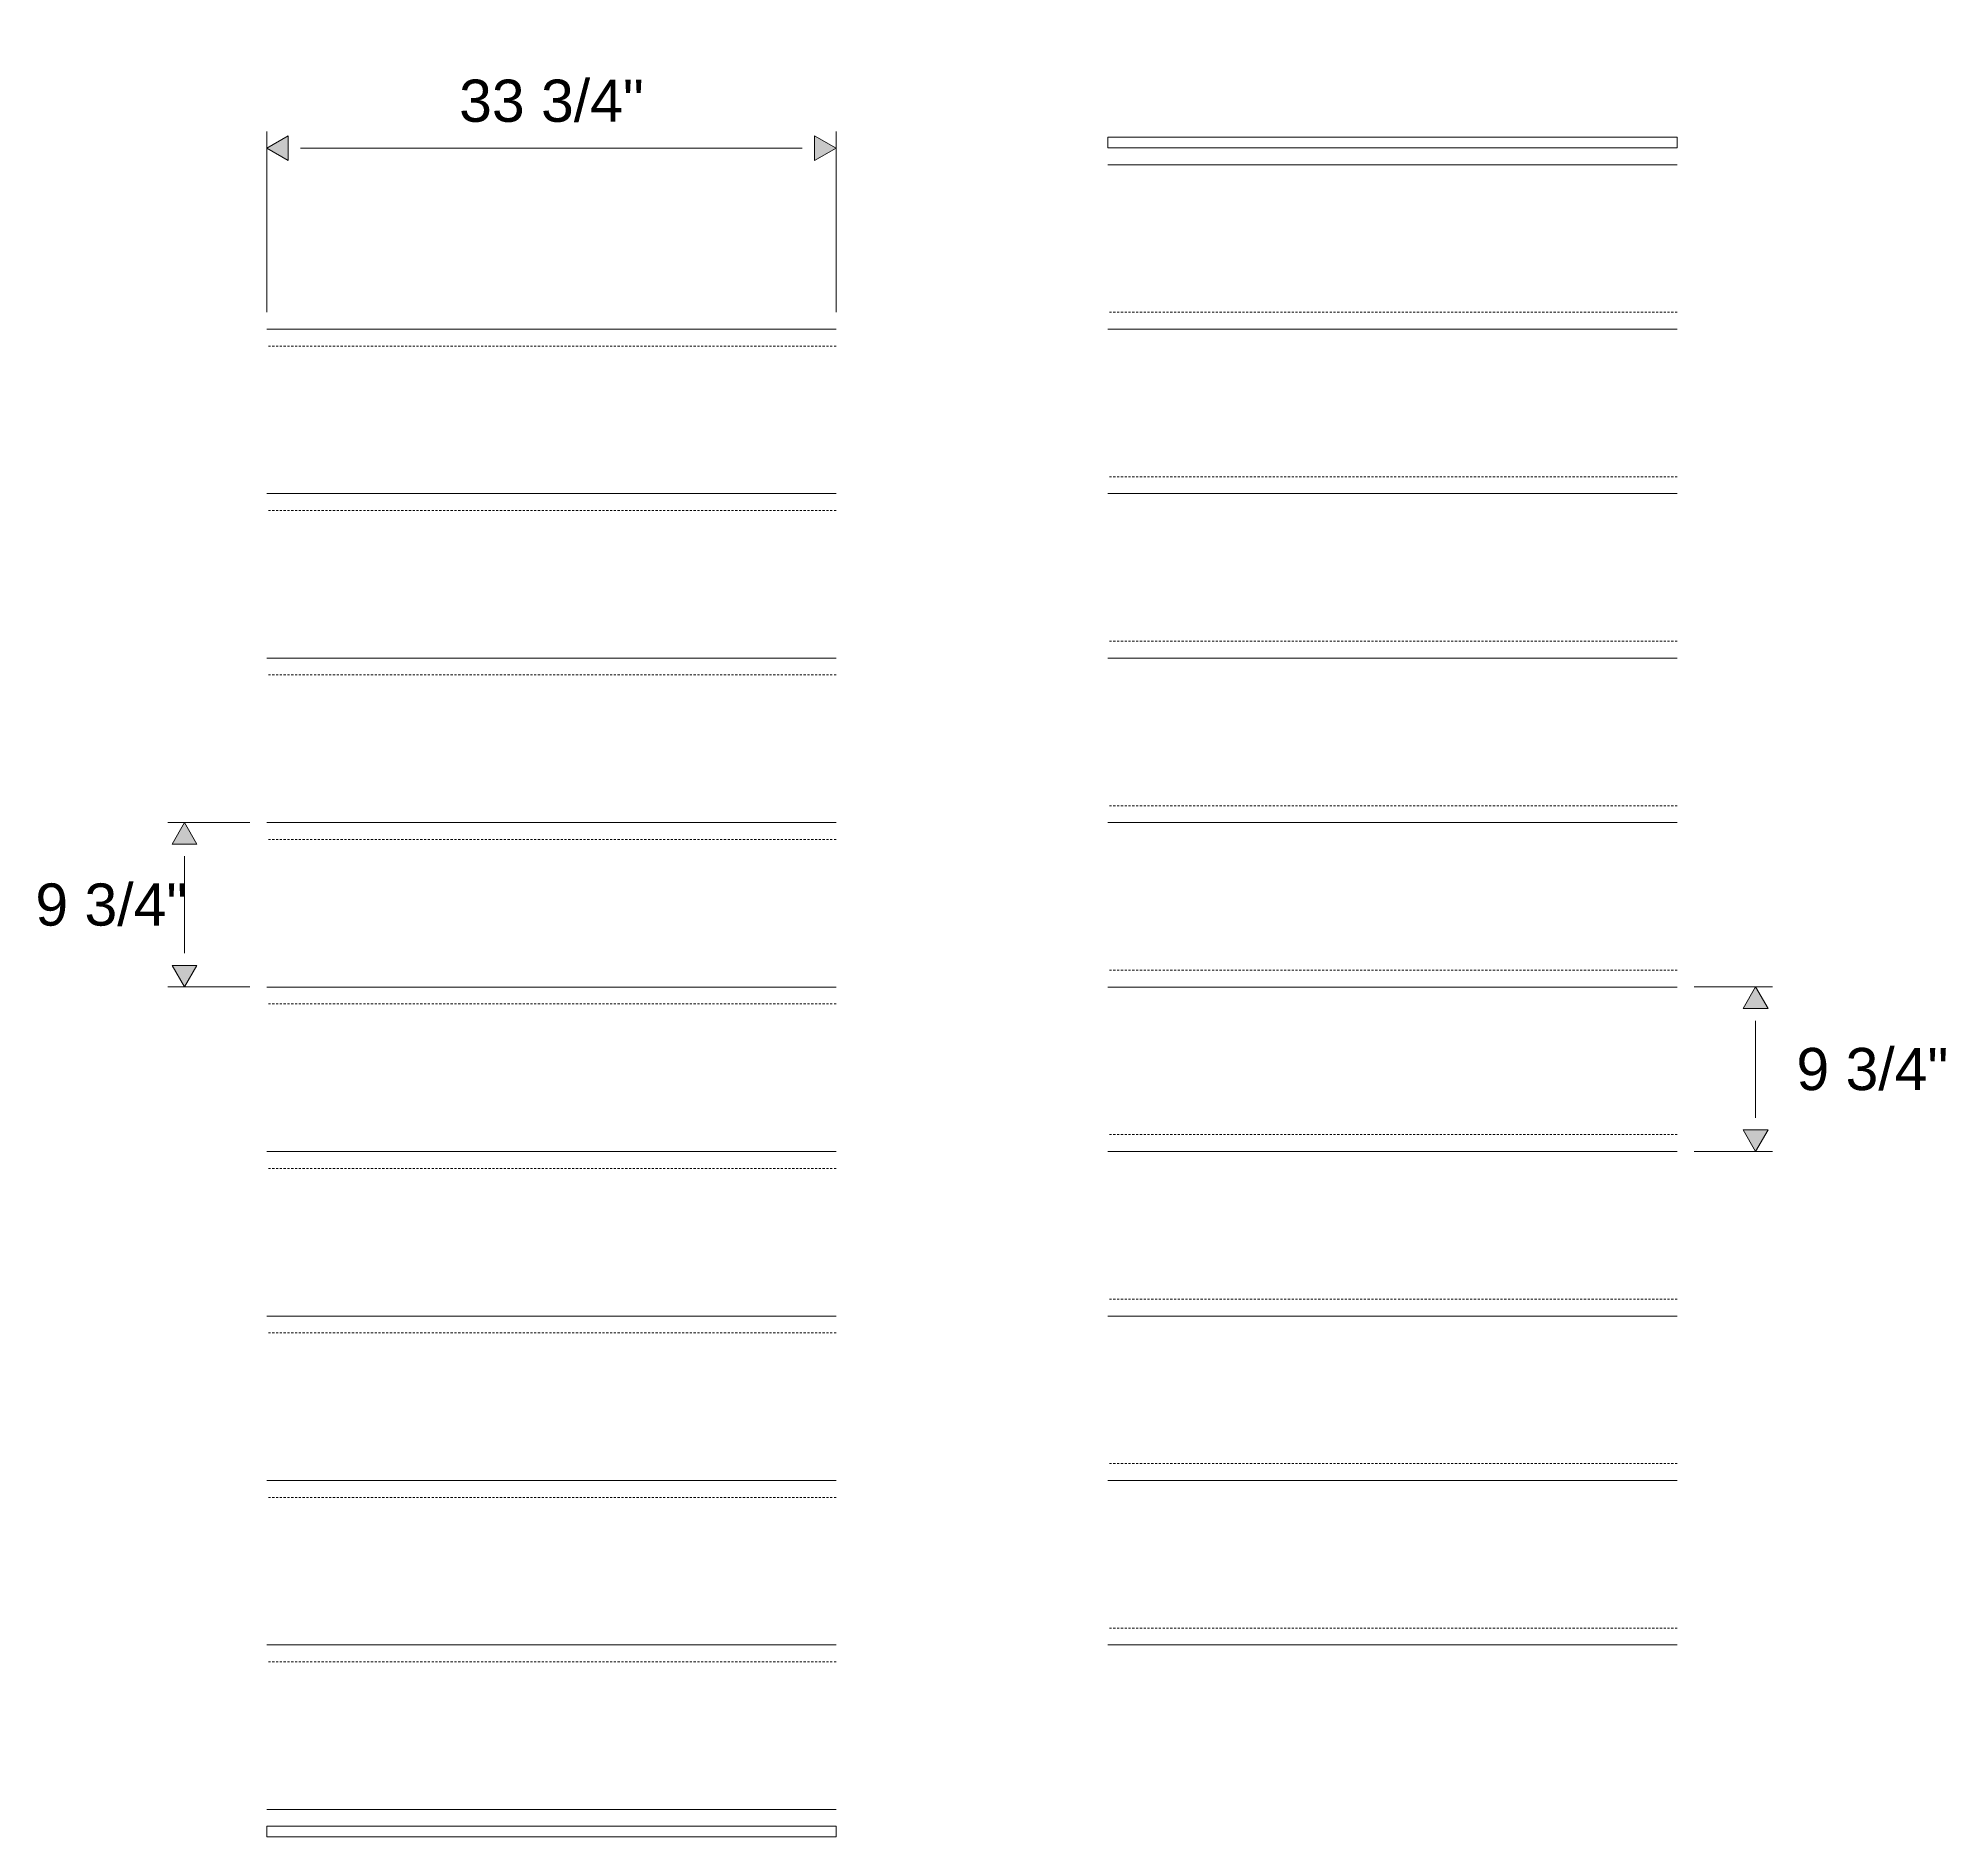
# Model space of a CAD drawing. Header units: inches. Extents: x -20237 to -17371, y 314 to 2010.
# Drawn here: x -19732.7 to -19619.6, y 915.6 to 1022.2 of the extents above; entities that cross this region are included whole.
import ezdxf

# ---------------------------------------------------------------- set-up
doc = ezdxf.new("R2010")
doc.units = ezdxf.units.IN
doc.header["$MEASUREMENT"] = 0
doc.header["$PDMODE"] = 35
doc.linetypes.add('HIDDEN2', pattern=[0.1875, 0.125, -0.0625])
for name, color, linetype, lineweight in [('Dimension', 3, 'Continuous', 9), ('Kick', 4, 'Continuous', 9), ('Kick-Hidden', 4, 'HIDDEN2', 9), ('Treads', 1, 'Continuous', 15)]:
    doc.layers.add(name, color=color, linetype=linetype, lineweight=lineweight)
doc.styles.add('Dimension and Text', font='arial.ttf', dxfattribs={"height": 0.078125})
doc.dimstyles.new('Jerrod Dimension', dxfattribs={"dimscale": 0, "dimtxt": 0.078125, "dimasz": 0.0625, "dimexe": 0.03125, "dimexo": 0.03125, "dimgap": 0.046875, "dimtad": 1, "dimtih": 1, "dimtoh": 1, "dimdec": 4, "dimzin": 1, "dimdsep": 46, "dimlunit": 5, "dimtxsty": 'Dimension and Text', "dimblk": 'arrow', "dimcen": 2.421875, "dimclrd": 3, "dimclre": 3, "dimclrt": 3, "dimadec": 1, "dimazin": 0, "dimtfac": 1, "dimtdec": 4, "dimtmove": 2, "dimatfit": 3, "dimldrblk": 'arrow', "dimfxl": 1, "dimtfillclr": 256, "dimfrac": 2, "dimlwd": -1, "dimlwe": -1, "dimarcsym": 2})

# ---------------------------------------------------------------- blocks, each defined once
blk = doc.blocks.new('arrow')
at = {"layer": 'Dimension'}
blk.add_hatch(color=0, dxfattribs=at).paths.add_polyline_path([(0, 0), (-0.637, 0.368), (-0.637, -0.368)])
at = {"layer": 'Dimension', "color": 0}
for p, q in [((-0.637, -0.368), (-0.637, 0.368)), ((0, 0), (-0.637, 0.368)), ((-0.637, -0.368), (0, 0))]:
    blk.add_line(p, q, dxfattribs=at)
blk = doc.blocks.new('*D391')
at = {"layer": 'Defpoints', "color": 0}
for p in [(-19719.15, 975.7), (-19724.02, 965.95), (-19719.15, 965.95)]:
    blk.add_point(p, dxfattribs=at)
at = {"layer": 'Dimension', "color": 3}
for p, q in [((-19720.15, 975.7), (-19725.02, 975.7)), ((-19724.02, 973.7), (-19724.02, 967.95)), ((-19720.15, 965.95), (-19725.02, 965.95))]:
    blk.add_line(p, q, dxfattribs=at)
at = {"layer": 'Dimension', "color": 3, "xscale": 2, "yscale": 2, "zscale": 2}
for p, rotation in [((-19724.02, 975.7), 90), ((-19724.02, 965.95), 270)]:
    blk.add_blockref('arrow', p, dxfattribs=dict(at, rotation=rotation))
at = {"layer": 'Dimension', "color": 3, "insert": (-19728.36, 970.82), "char_height": 2.5, "attachment_point": 5, "style": 'Dimension and Text'}
blk.add_mtext('9 3/4"', dxfattribs=at)
blk = doc.blocks.new('*D393')
at = {"layer": 'Defpoints', "color": 0}
for p in [(-19635.54, 965.95), (-19630.89, 965.95), (-19635.54, 956.2)]:
    blk.add_point(p, dxfattribs=at)
at = {"layer": 'Dimension', "color": 3}
for p, q in [((-19634.54, 965.95), (-19629.89, 965.95)), ((-19630.89, 958.2), (-19630.89, 963.95)), ((-19634.54, 956.2), (-19629.89, 956.2))]:
    blk.add_line(p, q, dxfattribs=at)
at = {"layer": 'Dimension', "color": 3, "xscale": 2, "yscale": 2, "zscale": 2}
for p, rotation in [((-19630.89, 965.95), 90), ((-19630.89, 956.2), 270)]:
    blk.add_blockref('arrow', p, dxfattribs=dict(at, rotation=rotation))
at = {"layer": 'Dimension', "color": 3, "insert": (-19623.97, 961.07), "char_height": 2.5, "attachment_point": 5, "style": 'Dimension and Text'}
blk.add_mtext('9 3/4"', dxfattribs=at)
blk = doc.blocks.new('*D453')
at = {"layer": 'Defpoints', "color": 0}
for p in [(-19719.15, 1015.67), (-19719.15, 1004.95), (-19685.4, 1004.95)]:
    blk.add_point(p, dxfattribs=at)
at = {"layer": 'Treads', "color": 3}
for p, q in [((-19719.15, 1005.95), (-19719.15, 1016.67)), ((-19685.4, 1005.95), (-19685.4, 1016.67)), ((-19687.4, 1015.67), (-19717.15, 1015.67))]:
    blk.add_line(p, q, dxfattribs=at)
at = {"layer": 'Treads', "color": 3, "xscale": 2, "yscale": 2, "zscale": 2, "rotation": 180}
blk.add_blockref('arrow', (-19719.15, 1015.67), dxfattribs=at)
at = {"layer": 'Treads', "color": 3, "xscale": 2, "yscale": 2, "zscale": 2}
blk.add_blockref('arrow', (-19685.4, 1015.67), dxfattribs=at)
at = {"layer": 'Treads', "color": 3, "insert": (-19702.27, 1018.47), "char_height": 2.5, "attachment_point": 5, "style": 'Dimension and Text'}
blk.add_mtext('33 3/4"', dxfattribs=at)

msp = doc.modelspace()

# ---------------------------------------------------------------- linework, layer by layer
at = {"layer": 'Kick'}
for points in [[(-19635.54028, 1016.32121), (-19669.29028, 1016.32121), (-19669.29028, 1015.69621), (-19635.54028, 1015.69621)], [(-19685.39652, 915.57121), (-19719.14652, 915.57121), (-19719.14652, 916.19621), (-19685.39652, 916.19621)]]:
    msp.add_lwpolyline(points, close=True, dxfattribs=at)
at = {"layer": 'Kick-Hidden'}
for p, q in [((-19635.54028, 1005.94621), (-19669.29028, 1005.94621)), ((-19685.39652, 1003.94621), (-19719.14652, 1003.94621)), ((-19635.54028, 996.19621), (-19669.29028, 996.19621)), ((-19685.39652, 994.19621), (-19719.14652, 994.19621)), ((-19635.54028, 986.44621), (-19669.29028, 986.44621)), ((-19685.39652, 984.44621), (-19719.14652, 984.44621)), ((-19635.54028, 976.69621), (-19669.29028, 976.69621)), ((-19685.39652, 974.69621), (-19719.14652, 974.69621)), ((-19635.54028, 966.94621), (-19669.29028, 966.94621)), ((-19685.39652, 964.94621), (-19719.14652, 964.94621)), ((-19635.54028, 957.19621), (-19669.29028, 957.19621)), ((-19685.39652, 955.19621), (-19719.14652, 955.19621)), ((-19635.54028, 947.44621), (-19669.29028, 947.44621)), ((-19685.39652, 945.44621), (-19719.14652, 945.44621)), ((-19635.54028, 937.69621), (-19669.29028, 937.69621)), ((-19685.39652, 935.69621), (-19719.14652, 935.69621)), ((-19635.54028, 927.94621), (-19669.29028, 927.94621)), ((-19685.39652, 925.94621), (-19719.14652, 925.94621))]:
    msp.add_line(p, q, dxfattribs=at)
at = {"layer": 'Treads'}
for p, q in [((-19635.54028, 1014.69621), (-19669.29028, 1014.69621)), ((-19685.39652, 1004.94621), (-19719.14652, 1004.94621)), ((-19635.54028, 1004.94621), (-19669.29028, 1004.94621)), ((-19685.39652, 995.19621), (-19719.14652, 995.19621)), ((-19635.54028, 995.19621), (-19669.29028, 995.19621)), ((-19685.39652, 985.44621), (-19719.14652, 985.44621)), ((-19635.54028, 985.44621), (-19669.29028, 985.44621)), ((-19685.39652, 975.69621), (-19719.14652, 975.69621)), ((-19635.54028, 975.69621), (-19669.29028, 975.69621)), ((-19685.39652, 965.94621), (-19719.14652, 965.94621)), ((-19635.54028, 965.94621), (-19669.29028, 965.94621)), ((-19685.39652, 956.19621), (-19719.14652, 956.19621)), ((-19635.54028, 956.19621), (-19669.29028, 956.19621)), ((-19685.39652, 946.44621), (-19719.14652, 946.44621)), ((-19635.54028, 946.44621), (-19669.29028, 946.44621)), ((-19685.39652, 936.69621), (-19719.14652, 936.69621)), ((-19635.54028, 936.69621), (-19669.29028, 936.69621)), ((-19685.39652, 926.94621), (-19719.14652, 926.94621)), ((-19635.54028, 926.94621), (-19669.29028, 926.94621)), ((-19685.39652, 917.19621), (-19719.14652, 917.19621))]:
    msp.add_line(p, q, dxfattribs=at)

# ---------------------------------------------------------------- dimensions: what is measured, and where the dimension line sits
at = {"layer": 'Dimension'}
for base, p1, p2, picture, middle in [((-19724.02137, 965.94621), (-19719.14652, 975.69621), (-19719.14652, 965.94621), '*D391', (-19728.35834, 970.82121)), ((-19630.89492, 965.94621), (-19635.54028, 956.19621), (-19635.54028, 965.94621), '*D393', (-19623.97098, 961.07121))]:
    dim = msp.add_linear_dim(base=base, p1=p1, p2=p2, angle=90, dimstyle='Jerrod Dimension', override={"dimpost": '"'}, dxfattribs=at)
    dim.commit()
    dim.dimension.update_dxf_attribs({"geometry": picture, "text_midpoint": middle})
at = {"layer": 'Treads'}
dim = msp.add_linear_dim(base=(-19719.14652, 1015.67456), p1=(-19685.39652, 1004.94621), p2=(-19719.14652, 1004.94621), dimstyle='Jerrod Dimension', override={"dimpost": '"'}, dxfattribs=at)
dim.commit()
dim.dimension.update_dxf_attribs({"geometry": '*D453', "text_midpoint": (-19702.27152, 1018.46804)})

doc.saveas('drawing.dxf')
